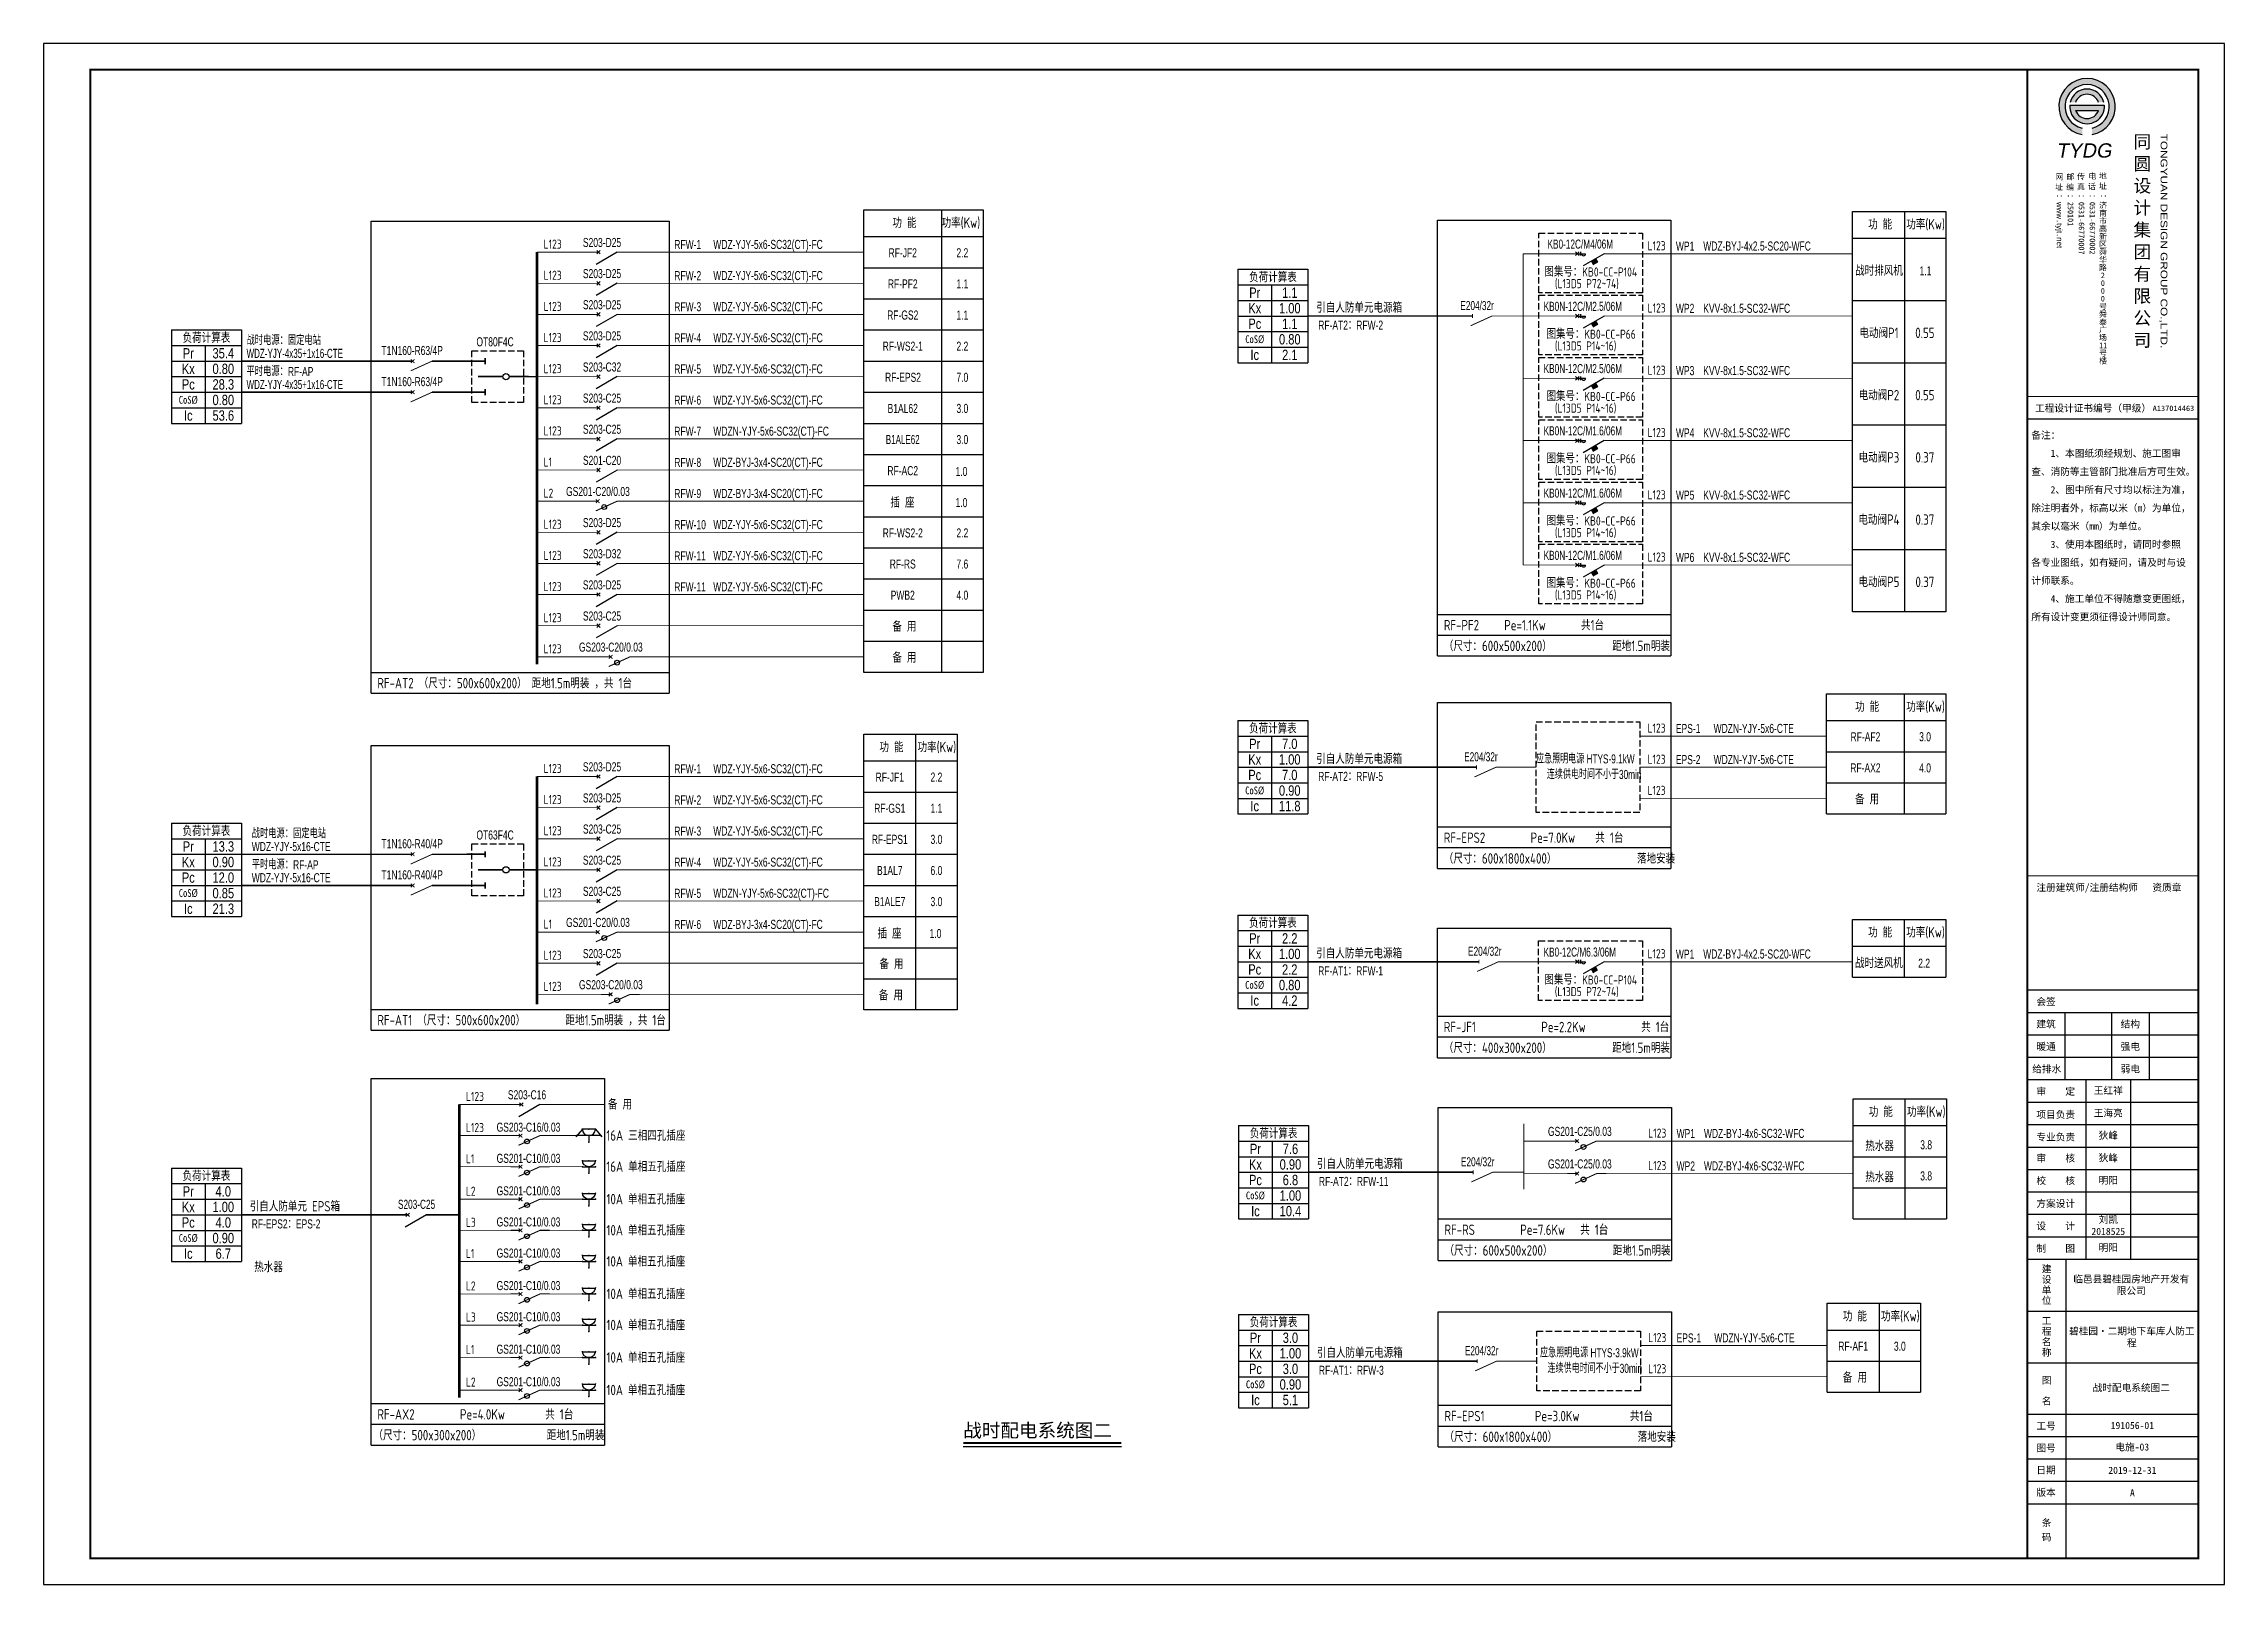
# Model space of a CAD drawing. Extents: x 1680526 to 2359975, y 920307 to 3738831.
# Drawn here: x 1970739 to 2054839, y 990384 to 1049784 of the extents above; entities that cross this region are included whole.
import ezdxf
from ezdxf.enums import TextEntityAlignment as Align

# ---------------------------------------------------------------- set-up
doc = ezdxf.new("R2010")
doc.units = 0
doc.header["$LTSCALE"] = 1000
doc.linetypes.add('CONTINOUS', pattern=[0])
doc.linetypes.add('DASH', pattern=[0.35, 0.25, -0.1])
for name, color, linetype in [('A', 3, 'Continuous'), ('AB', 1, 'Continuous'), ('BORDER', 7, 'Continuous'), ('DIM_SYMB', 3, 'Continuous'), ('ECA_TK', 7, 'Continuous'), ('ELEMENT', 3, 'Continuous'), ('EQUIP-插座', 3, 'Continuous'), ('EQUIP-照明', 3, 'Continuous'), ('SIG_TEXT', 53, 'Continuous'), ('tk', 7, 'Continuous'), ('WIRE-母线', 6, 'Continuous'), ('WIRE-系统', 4, 'Continuous'), ('电气', 3, 'Continuous'), ('系统字体', 3, 'Continuous')]:
    doc.layers.add(name, color=color, linetype=linetype)
doc.styles.add('_TCH_LABEL', font='COMPLEX', dxfattribs={"bigfont": 'GBCBIG'})
doc.styles.add('BZHZ', font='bzxw.shx', dxfattribs={"width": 0.8, "bigfont": 'bzhz.shx'})
doc.styles.add('CCDI_T0G_01', font='arial.ttf')
doc.styles.add('HZ', font='')
doc.styles.get("Standard").update_dxf_attribs({"font": 'GBENOR', "bigfont": 'GBCBIG'})
doc.styles.add('SUNTXT', font='', dxfattribs={"height": 273})
doc.styles.add('tyad', font='swissk.ttf', dxfattribs={"height": 2.5})
doc.styles.add('TYDG_02', font='TSSDENG', dxfattribs={"width": 0.8, "bigfont": 'TSSDCHN'})
doc.styles.add('宋体', font='bzxw.shx', dxfattribs={"width": 0.8, "bigfont": 'bzhz.shx'})
doc.styles.add('探索者', font='TSSDENG.shx', dxfattribs={"width": 0.8, "height": 350, "bigfont": 'TSSDCHN.shx'})
doc.styles.add('黑体', font='simhei.ttf', dxfattribs={"height": 10})
doc.styles.get('HZ').set_extended_font_data('SimSun')
doc.styles.get('SUNTXT').set_extended_font_data('SimSun')

msp = doc.modelspace()

# ---------------------------------------------------------------- texts
at = {"layer": 'DIM_SYMB', "color": 7, "style": '黑体'}
msp.add_text('战时配电系统图二', height=525.74, dxfattribs=at).set_placement((2006201.6, 996058.8))
at = {"layer": 'SIG_TEXT'}
for s, height, style, width, p in [('功 能', 400, 'TYDG_02', 0.8, (2003469.9, 1042680.6)), ('功率(Kw)', 400, 'TYDG_02', 0.8, (2005367.9, 1042680.6)), ('功 能', 400, 'TYDG_02', 0.8, (2041099.1, 1042618.7)), ('功率(Kw)', 400, 'TYDG_02', 0.8, (2042571, 1042618.7)), ('S203-D25', 350, '宋体', 0.7, (1991536.5, 1041943.4)), ('RFW-1', 350, '宋体', 0.7, (1995060.3, 1041864.9)), ('WDZ-YJY-5x6-SC32(CT)-FC', 350, '宋体', 0.7, (1996565.4, 1041868.1)), ('KB0-12C/M4/06M', 350, '宋体', 0.68, (2028735.6, 1041881.5)), ('WP1', 350, '宋体', 0.7, (2033688.3, 1041803)), ('WDZ-BYJ-4x2.5-SC20-WFC', 350, '宋体', 0.7, (2034743.4, 1041806.1)), ('1.1', 350, '宋体', 0.7, (2043085.4, 1040852.5)), ('S203-D25', 350, '宋体', 0.7, (1991536.5, 1040743.4)), ('RFW-2', 350, '宋体', 0.7, (1995060.3, 1040664.9)), ('WDZ-YJY-5x6-SC32(CT)-FC', 350, '宋体', 0.7, (1996565.4, 1040668.1)), ('S203-D25', 350, '宋体', 0.7, (1991536.5, 1039543.4)), ('RFW-3', 350, '宋体', 0.7, (1995060.3, 1039464.9)), ('WDZ-YJY-5x6-SC32(CT)-FC', 350, '宋体', 0.7, (1996565.4, 1039468.1)), ('引自人防单元电源箱', 400, 'TYDG_02', 0.8, (2019817, 1039409.9)), ('E204/32r', 350, '宋体', 0.68, (2025373.8, 1039512)), ('KB0N-12C/M2.5/06M', 350, '宋体', 0.68, (2028585.6, 1039481.5)), ('WP2', 350, '宋体', 0.7, (2033688.3, 1039403)), ('KVV-8x1.5-SC32-WFC', 350, '宋体', 0.7, (2034743.4, 1039406.1)), ('S203-D25', 350, '宋体', 0.7, (1991536.5, 1038343.4)), ('WDZ-YJY-5x6-SC32(CT)-FC', 350, '宋体', 0.7, (1996565.4, 1038268.1)), ('RF-AT2：RFW-2', 350, '宋体', 0.7, (2019894.2, 1038756.1)), ('WDZ-YJY-4x35+1x16-CTE', 350, '宋体', 0.66, (1978565.5, 1037668)), ('战时电源：固定电站', 350, '宋体', 0.7, (1978565.6, 1038168)), ('T1N160-R63/4P', 350, '宋体', 0.7, (1983768.9, 1037779)), ('OT80F4C', 350, '宋体', 0.7, (1987430.3, 1038115)), ('RFW-4', 350, '宋体', 0.7, (1995060.3, 1038264.9)), ('平时电源：RF-AP', 350, '宋体', 0.7, (1978565.6, 1036968)), ('S203-C32', 350, '宋体', 0.7, (1991536.5, 1037143.4)), ('RFW-5', 350, '宋体', 0.7, (1995060.3, 1037064.9)), ('WDZ-YJY-5x6-SC32(CT)-FC', 350, '宋体', 0.7, (1996565.4, 1037068.1)), ('KB0N-12C/M2.5/06M', 350, '宋体', 0.68, (2028585.6, 1037081.5)), ('WP3', 350, '宋体', 0.7, (2033688.3, 1037003)), ('KVV-8x1.5-SC32-WFC', 350, '宋体', 0.7, (2034743.4, 1037006.1)), ('WDZ-YJY-4x35+1x16-CTE', 350, '宋体', 0.66, (1978565.5, 1036468)), ('T1N160-R63/4P', 350, '宋体', 0.7, (1983768.9, 1036579)), ('S203-C25', 350, '宋体', 0.7, (1991536.5, 1035943.4)), ('RFW-6', 350, '宋体', 0.7, (1995060.3, 1035864.9)), ('WDZ-YJY-5x6-SC32(CT)-FC', 350, '宋体', 0.7, (1996565.4, 1035868.1)), ('S203-C25', 350, '宋体', 0.7, (1991536.5, 1034743.4)), ('RFW-7', 350, '宋体', 0.7, (1995060.3, 1034664.9)), ('WDZN-YJY-5x6-SC32(CT)-FC', 350, '宋体', 0.7, (1996565.4, 1034668.1)), ('KB0N-12C/M1.6/06M', 350, '宋体', 0.68, (2028585.6, 1034681.5)), ('WP4', 350, '宋体', 0.7, (2033688.3, 1034603)), ('KVV-8x1.5-SC32-WFC', 350, '宋体', 0.7, (2034743.4, 1034606.1)), ('S201-C20', 350, '宋体', 0.7, (1991536.5, 1033543.4)), ('RFW-8', 350, '宋体', 0.7, (1995060.3, 1033464.9)), ('WDZ-BYJ-3x4-SC20(CT)-FC', 350, '宋体', 0.7, (1996565.4, 1033468.1)), ('1.0', 350, '宋体', 0.7, (2005906.2, 1033114.4)), ('GS201-C20/0.03', 350, '宋体', 0.7, (1990886.7, 1032343.4)), ('RFW-9', 350, '宋体', 0.7, (1995060.3, 1032264.9)), ('WDZ-BYJ-3x4-SC20(CT)-FC', 350, '宋体', 0.7, (1996565.4, 1032268.1)), ('1.0', 350, '宋体', 0.7, (2005906.2, 1031914.4)), ('KB0N-12C/M1.6/06M', 350, '宋体', 0.68, (2028585.6, 1032281.5)), ('WP5', 350, '宋体', 0.7, (2033688.3, 1032203)), ('KVV-8x1.5-SC32-WFC', 350, '宋体', 0.7, (2034743.4, 1032206.1)), ('S203-D25', 350, '宋体', 0.7, (1991536.5, 1031143.4)), ('RFW-10', 350, '宋体', 0.7, (1995060.3, 1031064.9)), ('WDZ-YJY-5x6-SC32(CT)-FC', 350, '宋体', 0.7, (1996565.4, 1031068.1)), ('S203-D32', 350, '宋体', 0.7, (1991536.5, 1029943.4)), ('WDZ-YJY-5x6-SC32(CT)-FC', 350, '宋体', 0.7, (1996565.4, 1029868.1)), ('KB0N-12C/M1.6/06M', 350, '宋体', 0.68, (2028585.6, 1029881.5)), ('RFW-11', 350, '宋体', 0.7, (1995060.3, 1029864.9)), ('WP6', 350, '宋体', 0.7, (2033688.3, 1029803)), ('KVV-8x1.5-SC32-WFC', 350, '宋体', 0.7, (2034743.4, 1029806.1)), ('S203-D25', 350, '宋体', 0.7, (1991535.4, 1028743.4)), ('RFW-11', 350, '宋体', 0.7, (1995059.1, 1028664.9)), ('WDZ-YJY-5x6-SC32(CT)-FC', 350, '宋体', 0.7, (1996564.3, 1028668.1)), ('S203-C25', 350, '宋体', 0.7, (1991536.5, 1027543.4)), ('备 用', 400, 'TYDG_02', 0.8, (2003471.4, 1027117.3)), ('RF-PF2     Pe=1.1Kw       共1台 ', 400, 'TYDG_02', 0.8, (2024737.9, 1027164.4)), ('GS203-C20/0.03', 350, '宋体', 0.7, (1991383.9, 1026343.4)), ('备 用', 400, 'TYDG_02', 0.8, (2003471.4, 1025917.3)), ('（尺寸：600x500x200）            距地1.5m明装 ', 400, 'TYDG_02', 0.8, (2024737.9, 1026364.6)), ('RF-AT2 （尺寸：500x600x200） 距地1.5m明装 ，共 1台 ', 400, 'TYDG_02', 0.8, (1983608.8, 1024929.8)), ('功 能', 400, 'TYDG_02', 0.8, (2040596.6, 1024022.3)), ('功率(Kw)', 400, 'TYDG_02', 0.8, (2042568.6, 1024022.3)), ('EPS-1', 350, '宋体', 0.7, (2033685.8, 1023206.5)), ('WDZN-YJY-5x6-CTE', 350, '宋体', 0.7, (2035141, 1023209.7)), ('功 能', 400, 'TYDG_02', 0.8, (2002969.9, 1022466.3)), ('功率(Kw)', 400, 'TYDG_02', 0.8, (2004441.9, 1022466.3)), ('S203-D25', 350, '宋体', 0.7, (1991536.5, 1021729.1)), ('RFW-1', 350, '宋体', 0.7, (1995060.3, 1021650.6)), ('WDZ-YJY-5x6-SC32(CT)-FC', 350, '宋体', 0.7, (1996565.4, 1021653.8)), ('引自人防单元电源箱', 400, 'TYDG_02', 0.8, (2019814.6, 1022013.5)), ('E204/32r', 350, '宋体', 0.68, (2025521.3, 1022115.6)), ('应急照明电源 HTYS-9.1kW', 350, '宋体', 0.68, (2028294.1, 1022035)), ('连续供电时间不小于30min', 350, '宋体', 0.68, (2028708.2, 1021435)), ('EPS-2', 350, '宋体', 0.7, (2033685.8, 1022006.5)), ('WDZN-YJY-5x6-CTE', 350, '宋体', 0.7, (2035141, 1022009.7)), ('RF-AT2：RFW-5', 350, '宋体', 0.7, (2019891.8, 1021359.6)), ('S203-D25', 350, '宋体', 0.7, (1991536.5, 1020529.1)), ('RFW-2', 350, '宋体', 0.7, (1995060.3, 1020450.6)), ('WDZ-YJY-5x6-SC32(CT)-FC', 350, '宋体', 0.7, (1996565.4, 1020453.8)), ('备 用', 400, 'TYDG_02', 0.8, (2040598.2, 1020459)), ('战时电源：固定电站', 350, '宋体', 0.7, (1978765.5, 1019153.7)), ('OT63F4C', 350, '宋体', 0.7, (1987430.3, 1019100.7)), ('S203-C25', 350, '宋体', 0.7, (1991536.5, 1019329.1)), ('RFW-3', 350, '宋体', 0.7, (1995060.3, 1019250.6)), ('WDZ-YJY-5x6-SC32(CT)-FC', 350, '宋体', 0.7, (1996565.4, 1019253.8)), ('RF-EPS2         Pe=7.0Kw    共 1台 ', 400, 'TYDG_02', 0.8, (2024735.5, 1018971)), ('WDZ-YJY-5x16-CTE', 350, '宋体', 0.7, (1978765.5, 1018653.7)), ('T1N160-R40/4P', 350, '宋体', 0.7, (1983768.9, 1018764.7)), ('S203-C25', 350, '宋体', 0.7, (1991536.5, 1018129.1)), ('（尺寸：600x1800x400）                落地安装 ', 400, 'TYDG_02', 0.8, (2024735.5, 1018171.2)), ('WDZ-YJY-5x16-CTE', 350, '宋体', 0.7, (1978765.5, 1017453.7)), ('平时电源：RF-AP', 350, '宋体', 0.7, (1978765.5, 1017953.7)), ('T1N160-R40/4P', 350, '宋体', 0.7, (1983768.9, 1017564.7)), ('RFW-4', 350, '宋体', 0.7, (1995060.3, 1018050.6)), ('WDZ-YJY-5x6-SC32(CT)-FC', 350, '宋体', 0.7, (1996565.4, 1018053.8)), ('S203-C25', 350, '宋体', 0.7, (1991536.5, 1016929.1)), ('RFW-5', 350, '宋体', 0.7, (1995060.3, 1016850.6)), ('WDZN-YJY-5x6-SC32(CT)-FC', 350, '宋体', 0.7, (1996565.4, 1016853.8)), ('GS201-C20/0.03', 350, '宋体', 0.7, (1990886.7, 1015729.1)), ('RFW-6', 350, '宋体', 0.7, (1995060.3, 1015650.6)), ('WDZ-BYJ-3x4-SC20(CT)-FC', 350, '宋体', 0.7, (1996565.4, 1015653.8)), ('1.0', 350, '宋体', 0.7, (2004906.2, 1015300.1)), ('功 能', 400, 'TYDG_02', 0.8, (2041096.6, 1015324.2)), ('功率(Kw)', 400, 'TYDG_02', 0.8, (2042568.6, 1015324.2)), ('S203-C25', 350, '宋体', 0.7, (1991536.5, 1014529.1)), ('备 用', 400, 'TYDG_02', 0.8, (2002971.4, 1014103)), ('引自人防单元电源箱', 400, 'TYDG_02', 0.8, (2019814.6, 1014515.5)), ('E204/32r', 350, '宋体', 0.68, (2025671.3, 1014617.5)), ('KB0-12C/M6.3/06M', 350, '宋体', 0.68, (2028583.1, 1014587)), ('WP1', 350, '宋体', 0.7, (2033685.8, 1014508.5)), ('WDZ-BYJ-4x2.5-SC20-WFC', 350, '宋体', 0.7, (2034741, 1014511.6)), ('2.2', 350, '宋体', 0.7, (2043033, 1014158)), ('GS203-C20/0.03', 350, '宋体', 0.7, (1991384.2, 1013329.1)), ('RF-AT1：RFW-1', 350, '宋体', 0.7, (2019891.8, 1013861.6)), ('备 用', 400, 'TYDG_02', 0.8, (2002947.3, 1012899.7)), ('RF-AT1 （尺寸：500x600x200）        距地1.5m明装 ，共 1台 ', 400, 'TYDG_02', 0.8, (1983608.8, 1011937.7)), ('RF-JF1             Pe=2.2Kw           共 1台 ', 400, 'TYDG_02', 0.8, (2024735.5, 1011673)), ('（尺寸：400x300x200）            距地1.5m明装 ', 400, 'TYDG_02', 0.8, (2024735.5, 1010873.2)), ('S203-C16', 350, '宋体', 0.7, (1988643.4, 1009084.7)), ('功 能', 400, 'TYDG_02', 0.8, (2041123.7, 1008408)), ('功率(Kw)', 400, 'TYDG_02', 0.8, (2042595.6, 1008408)), ('GS203-C16/0.03', 350, '宋体', 0.7, (1988208.2, 1007835.1)), ('GS201-C25/0.03', 350, '宋体', 0.7, (2028752.7, 1007673.3)), ('WP1', 350, '宋体', 0.7, (2033712.9, 1007592.2)), ('WDZ-BYJ-4x6-SC32-WFC', 350, '宋体', 0.7, (2034768, 1007595.4)), ('GS201-C10/0.03', 350, '宋体', 0.7, (1988208.2, 1006635.1)), ('引自人防单元电源箱', 400, 'TYDG_02', 0.8, (2019841.6, 1006399.2)), ('E204/32r', 350, '宋体', 0.68, (2025398.4, 1006501.3)), ('GS201-C25/0.03', 350, '宋体', 0.7, (2028752.7, 1006418.1)), ('WP2', 350, '宋体', 0.7, (2033712.9, 1006339.6)), ('WDZ-BYJ-4x6-SC32-WFC', 350, '宋体', 0.7, (2034768, 1006342.7)), ('3.8', 350, '宋体', 0.7, (2043110, 1007157.1)), ('RF-AT2：RFW-11', 350, '宋体', 0.7, (2019918.8, 1005745.4)), ('3.8', 350, '宋体', 0.7, (2043110, 1005957.1)), ('引自人防单元 EPS箱', 400, 'TYDG_02', 0.8, (1978687.6, 1004760.1)), ('S203-C25', 350, '宋体', 0.68, (1984405, 1004862.2)), ('GS201-C10/0.03', 350, '宋体', 0.7, (1988208.3, 1005382)), ('RF-EPS2：EPS-2', 350, '宋体', 0.7, (1978764.8, 1004106.3)), ('GS201-C10/0.03', 350, '宋体', 0.7, (1988208.2, 1004182)), ('RF-RS         Pe=7.6Kw   共 1台 ', 400, 'TYDG_02', 0.8, (2024762.6, 1003857)), ('GS201-C10/0.03', 350, '宋体', 0.7, (1988208.4, 1002982)), ('（尺寸：600x500x200）            距地1.5m明装 ', 400, 'TYDG_02', 0.8, (2024762.6, 1003057.2)), ('GS201-C10/0.03', 350, '宋体', 0.7, (1988208.4, 1001728.9)), ('GS201-C10/0.03', 350, '宋体', 0.7, (1988208.4, 1000528.9)), ('功 能', 400, 'TYDG_02', 0.8, (2040123.7, 1000525.7)), ('功率(Kw)', 400, 'TYDG_02', 0.8, (2041595.6, 1000525.7)), ('EPS-1', 350, '宋体', 0.7, (2033712.9, 999709.9)), ('WDZN-YJY-5x6-CTE', 350, '宋体', 0.7, (2035168, 999713.1)), ('GS201-C10/0.03', 350, '宋体', 0.7, (1988208.4, 999275.8)), ('引自人防单元电源箱', 400, 'TYDG_02', 0.8, (2019841.6, 999116.9)), ('E204/32r', 350, '宋体', 0.68, (2025548.4, 999219)), ('应急照明电源 HTYS-3.9kW', 350, '宋体', 0.68, (2028447.9, 999138.4)), ('GS201-C10/0.03', 350, '宋体', 0.7, (1988208.4, 998022.8)), ('RF-AT1：RFW-3', 350, '宋体', 0.7, (2019918.8, 998463.1)), ('连续供电时间不小于30min', 350, '宋体', 0.68, (2028735.2, 998538.4)), ('备 用', 400, 'TYDG_02', 0.8, (2040125.2, 998162.4)), ('RF-AX2         Pe=4.0Kw        共 1台 ', 400, 'TYDG_02', 0.8, (1983609.4, 996738.9)), ('RF-EPS1          Pe=3.0Kw          共1台 ', 400, 'TYDG_02', 0.8, (2024762.6, 996674.4)), ('（尺寸：500x300x200）             距地1.5m明装 ', 400, 'TYDG_02', 0.8, (1983459.4, 995938.9)), ('（尺寸：600x1800x400）                落地安装 ', 400, 'TYDG_02', 0.8, (2024762.6, 995874.6))]:
    msp.add_text(s, height=height, dxfattribs=dict(at, style=style, width=width)).set_placement(p)
for s, height, style, width, p in [('RF-JF2', 350, '宋体', 0.7, (2003870.5, 1041545.8)), ('2.2', 350, '宋体', 0.7, (2006169.6, 1041545.6)), ('战时排风机', 400, 'TYDG_02', 0.8, (2041517.4, 1040833.8)), ('RF-PF2', 350, '宋体', 0.7, (2003870.5, 1040345.8)), ('1.1', 350, '宋体', 0.7, (2006169.6, 1040345.6)), ('RF-GS2', 350, '宋体', 0.7, (2003870.5, 1039145.8)), ('1.1', 350, '宋体', 0.7, (2006169.6, 1039145.6)), ('电动阀P1', 400, 'TYDG_02', 0.8, (2041517.4, 1038433.8)), ('0.55', 400, 'TYDG_02', 0.8, (2043288.7, 1038433.8)), ('RF-WS2-1', 350, '宋体', 0.7, (2003870.5, 1037945.8)), ('2.2', 350, '宋体', 0.7, (2006169.6, 1037945.6)), ('RF-EPS2', 350, '宋体', 0.7, (2003880.4, 1036745.8)), ('7.0', 350, '宋体', 0.7, (2006169.6, 1036745.6)), ('电动阀P2', 400, 'TYDG_02', 0.8, (2041517.4, 1036033.8)), ('0.55', 400, 'TYDG_02', 0.8, (2043288.7, 1036033.8)), ('B1AL62', 350, '宋体', 0.7, (2003870.4, 1035545.8)), ('3.0', 350, '宋体', 0.7, (2006169.6, 1035545.6)), ('B1ALE62', 350, '宋体', 0.66, (2003870.4, 1034345.8)), ('3.0', 350, '宋体', 0.7, (2006169.6, 1034345.6)), ('电动阀P3', 400, 'TYDG_02', 0.8, (2041517.4, 1033633.8)), ('0.37', 400, 'TYDG_02', 0.8, (2043288.7, 1033633.8)), ('RF-AC2', 350, '宋体', 0.7, (2003870.5, 1033145.8)), ('插 座', 400, 'TYDG_02', 0.8, (2003859.8, 1031895.8)), ('RF-WS2-2', 350, '宋体', 0.7, (2003870.5, 1030745.8)), ('2.2', 350, '宋体', 0.7, (2006169.6, 1030745.6)), ('电动阀P4', 400, 'TYDG_02', 0.8, (2041517.4, 1031233.8)), ('0.37', 400, 'TYDG_02', 0.8, (2043288.7, 1031233.8)), ('RF-RS', 350, '宋体', 0.7, (2003870.5, 1029545.8)), ('7.6', 350, '宋体', 0.7, (2006169.6, 1029545.6)), ('PWB2', 350, '宋体', 0.7, (2003870.5, 1028345.8)), ('4.0', 350, '宋体', 0.7, (2006169.6, 1028345.6)), ('电动阀P5', 400, 'TYDG_02', 0.8, (2041517.4, 1028833.8)), ('0.37', 400, 'TYDG_02', 0.8, (2043288.7, 1028833.8)), ('RF-AF2', 350, '宋体', 0.7, (2040996.1, 1022887.4)), ('3.0', 350, '宋体', 0.7, (2043295.2, 1022887.3)), ('RF-AX2', 350, '宋体', 0.7, (2040996.1, 1021687.4)), ('4.0', 350, '宋体', 0.7, (2043295.2, 1021687.3)), ('RF-JF1', 350, '宋体', 0.7, (2003370.5, 1021331.5)), ('2.2', 350, '宋体', 0.7, (2005169.6, 1021331.3)), ('RF-GS1', 350, '宋体', 0.7, (2003370.5, 1020131.5)), ('1.1', 350, '宋体', 0.7, (2005169.6, 1020131.3)), ('RF-EPS1', 350, '宋体', 0.7, (2003370.4, 1018931.5)), ('3.0', 350, '宋体', 0.7, (2005169.6, 1018931.3)), ('B1AL7', 350, '宋体', 0.7, (2003370.4, 1017731.5)), ('6.0', 350, '宋体', 0.7, (2005169.6, 1017731.3)), ('B1ALE7', 350, '宋体', 0.7, (2003370.4, 1016531.5)), ('3.0', 350, '宋体', 0.7, (2005169.6, 1016531.3)), ('插 座', 400, 'TYDG_02', 0.8, (2003359.8, 1015281.5)), ('战时送风机', 400, 'TYDG_02', 0.8, (2041515, 1014139.4)), ('备 用', 400, 'TYDG_02', 0.8, (1992964.8, 1008690.2)), ('16A 三相四孔插座', 400, 'TYDG_02', 0.8, (1993964.8, 1007490.2)), ('热水器', 400, 'TYDG_02', 0.8, (2041542, 1007088.5)), ('16A 单相五孔插座', 400, 'TYDG_02', 0.8, (1993964.8, 1006290.2)), ('热水器', 400, 'TYDG_02', 0.8, (2041542, 1005888.5)), ('10A 单相五孔插座', 400, 'TYDG_02', 0.8, (1993964.8, 1005037.1)), ('10A 单相五孔插座', 400, 'TYDG_02', 0.8, (1993964.8, 1003837.1)), ('热水器', 400, 'TYDG_02', 0.8, (1979412.4, 1002419.4)), ('10A 单相五孔插座', 400, 'TYDG_02', 0.8, (1993964.8, 1002637.1)), ('10A 单相五孔插座', 400, 'TYDG_02', 0.8, (1993964.8, 1001384)), ('10A 单相五孔插座', 400, 'TYDG_02', 0.8, (1993964.8, 1000184)), ('10A 单相五孔插座', 400, 'TYDG_02', 0.8, (1993964.8, 998930.9)), ('RF-AF1', 350, '宋体', 0.7, (2040523.1, 999390.8)), ('3.0', 350, '宋体', 0.7, (2042322.2, 999390.7)), ('10A 单相五孔插座', 400, 'TYDG_02', 0.8, (1993964.8, 997677.8))]:
    msp.add_text(s, height=height, dxfattribs=dict(at, style=style, width=width)).set_placement(p, align=Align.CENTER)
at = {"layer": 'tk', "char_height": 273, "attachment_point": 5}
for s, insert, width, style in [('王红祥', (2050361.4, 1009407.9), 1709, 'SUNTXT'), ('王海亮', (2050361.4, 1008542.9), 1709, 'SUNTXT'), ('狄峰', (2050361.4, 1007677.9), 1709, 'SUNTXT'), ('狄峰', (2050361.4, 1006812.9), 1709, 'SUNTXT'), ('明阳', (2050361.4, 1005947.9), 1709, 'SUNTXT'), ('刘凯2018525', (2050361.4, 1004217.9), 1709, 'SUNTXT'), ('明阳', (2050361.4, 1003352.9), 1709, 'SUNTXT'), ('临邑县碧桂园房地产开发有限公司', (2051247.9, 1001912.9), 4672, '黑体'), ('碧桂园·二期地下车库人防工程', (2051267.7, 999907.1), 4911.999, '黑体'), ('战时配电系统图二', (2051249.9, 997947.9), 4698, '黑体'), ('191056-01', (2051290.4, 996508.9), 5097, '黑体'), ('电施-03', (2051287.4, 995664.4), 4839, '黑体'), ('2019-12-31', (2051290.4, 994778.9), 5097, '黑体'), ('A', (2051290.4, 993913.9), 5097, '黑体')]:
    msp.add_mtext(s, dxfattribs=dict(at, insert=insert, width=width, style=style))
at = {"layer": '系统字体', "color": 43, "width": 0.8}
for s, style, p in [('L123', '探索者', (1990021.1, 1041879.6)), ('L123', '探索者', (2032594.8, 1041817.6)), ('图集号：KB0-CC-P104', 'TYDG_02', (2028619, 1040806.1)), ('L123', '探索者', (1990021.1, 1040679.6)), ('(L13D5 P72~74)', 'TYDG_02', (2029019, 1040356.1)), ('L123', '探索者', (1990021.1, 1039479.6)), ('L123', '探索者', (2032594.8, 1039417.6)), ('图集号：KB0-CC-P66', 'TYDG_02', (2028699, 1038406.1)), ('L123', '探索者', (1990021.1, 1038279.6)), ('(L13D5 P14~16)', 'TYDG_02', (2029019, 1037956.1)), ('L123', '探索者', (1990021.1, 1037079.6)), ('L123', '探索者', (2032594.8, 1037017.6)), ('L123', '探索者', (1990021.1, 1035879.6)), ('图集号：KB0-CC-P66', 'TYDG_02', (2028699, 1036006.1)), ('(L13D5 P14~16)', 'TYDG_02', (2029019, 1035556.1)), ('L123', '探索者', (1990021.1, 1034679.6)), ('L123', '探索者', (2032594.8, 1034617.6)), ('L1', '探索者', (1990021.1, 1033479.6)), ('图集号：KB0-CC-P66', 'TYDG_02', (2028699, 1033606.1)), ('(L13D5 P14~16)', 'TYDG_02', (2029019, 1033156.1)), ('L2', '探索者', (1990020.4, 1032279.6)), ('L123', '探索者', (2032594.8, 1032217.6)), ('L123', '探索者', (1990021.1, 1031079.6)), ('图集号：KB0-CC-P66', 'TYDG_02', (2028699, 1031206.1)), ('(L13D5 P14~16)', 'TYDG_02', (2029019, 1030756.1)), ('L123', '探索者', (1990021.1, 1029879.6)), ('L123', '探索者', (2032594.8, 1029817.6)), ('L123', '探索者', (1990019.9, 1028679.6)), ('图集号：KB0-CC-P66', 'TYDG_02', (2028699, 1028806.1)), ('(L13D5 P14~16)', 'TYDG_02', (2029019, 1028356.1)), ('L123', '探索者', (1990021.1, 1027479.6)), ('L123', '探索者', (1990019.4, 1026279.6)), ('L123', '探索者', (2032592.3, 1023221.2)), ('L123', '探索者', (1990021.1, 1021665.3)), ('L123', '探索者', (2032592.3, 1022021.2)), ('L123', '探索者', (2032592.3, 1020821.2)), ('L123', '探索者', (1990021.1, 1020465.3)), ('L123', '探索者', (1990021.1, 1019265.3)), ('L123', '探索者', (1990021.1, 1018065.3)), ('L123', '探索者', (1990021.1, 1016865.3)), ('L1', '探索者', (1990020.4, 1015665.3)), ('L123', '探索者', (1990021.1, 1014465.3)), ('L123', '探索者', (2032592.3, 1014523.2)), ('L123', '探索者', (1990019.7, 1013265.3)), ('图集号：KB0-CC-P104', 'TYDG_02', (2028616.6, 1013511.7)), ('(L13D5 P72~74)', 'TYDG_02', (2029016.6, 1013061.7)), ('L123', '探索者', (1987025.1, 1009020.9)), ('L123', '探索者', (1987025.1, 1007820.9)), ('L123', '探索者', (2032619.4, 1007606.9)), ('L1', '探索者', (1987025.1, 1006620.9)), ('L123', '探索者', (2032619.4, 1006354.2)), ('L2', '探索者', (1987024.6, 1005367.8)), ('L3', '探索者', (1987024.6, 1004167.8)), ('L1', '探索者', (1987025.2, 1002967.8)), ('L2', '探索者', (1987024.8, 1001714.7)), ('L3', '探索者', (1987025.2, 1000514.7)), ('L123', '探索者', (2032619.4, 999724.6)), ('L1', '探索者', (1987024.8, 999261.6)), ('L2', '探索者', (1987024.8, 998008.5)), ('L123', '探索者', (2032619.4, 998524.6))]:
    msp.add_text(s, height=350, dxfattribs=dict(at, style=style)).set_placement(p)

# ---------------------------------------------------------------- blocks, each defined once
blk = doc.blocks.new('QF102')
at = {"layer": 'A', "color": 3}
for p, q in [((0, -10), (-4.91, -1.5)), ((-0.71, -3.21), (0.71, -1.79)), ((-0.71, -1.79), (0.71, -3.21))]:
    blk.add_line(p, q, dxfattribs=at)
at = {"layer": 'A', "color": 3, "const_width": 0.3}
for points in [[(0, 0), (0, -2.5)], [(0, -10), (0, -12.5)]]:
    blk.add_lwpolyline(points, dxfattribs=at)
at = {"layer": 'AB', "color": 3, "width": 0.6, "flags": 9}
blk.add_attdef('QF', text='', height=3.99, dxfattribs=at).set_placement((5, -7.45), align=Align.MIDDLE)
blk = doc.blocks.new('$element$00000521')
blk.add_line((0, 0), (0, 0))
at = {"const_width": 0.0267}
for points in [[(-0.25, 0), (-0.25, -0.3)], [(0.25, 0), (0.25, -0.3)], [(-0.3, -0.3), (-0.2, -0.3)], [(0, -0.183), (0, -0.583)], [(0.2, -0.3), (0.3, -0.3)], [(0, -1), (0, -0.683)]]:
    blk.add_lwpolyline(points, dxfattribs=at)
blk.add_circle((0, -0.633), 0.05)
at = {"flags": 9}
blk.add_attdef('S', (0, 0), '', height=0.00000667, dxfattribs=at)
blk = doc.blocks.new('$element$00000497')
at = {"const_width": 0.0233}
for points in [[(0, 0), (0, -0.25)], [(0, -1), (0, -0.75), (-0.25, -0.2)], [(-0.047, -0.297), (0.047, -0.203)], [(-0.047, -0.203), (0.047, -0.297)]]:
    blk.add_lwpolyline(points, dxfattribs=at)
at = {"flags": 9}
blk.add_attdef('S', (0, 0), '', height=0.00000667, dxfattribs=at)
blk = doc.blocks.new('$element$00000525')
at = {"const_width": 0.0267}
for points in [[(0, 0), (0, -0.25)], [(-0.25, -0.2), (0, -0.75), (0, -1)], [(-0.047, -0.203), (0.047, -0.297)], [(0.047, -0.203), (-0.047, -0.297)]]:
    blk.add_lwpolyline(points, dxfattribs=at)
blk.add_circle((-0.151, -0.417), 0.0615)
at = {"flags": 9}
blk.add_attdef('S', (0, 0), '', height=0.00000667, dxfattribs=at)
blk = doc.blocks.new('*T78')
at = {"layer": '电气', "color": 0, "linetype": 'ByBlock', "lineweight": -2}
for p, q in [((0, 0), (2700, 0)), ((0, 0), (0, -3600)), ((2700, 0), (2700, -3600)), ((0, -600), (2700, -600)), ((1300, -600), (1300, -3600)), ((0, -1200), (2700, -1200)), ((0, -1800), (2700, -1800)), ((0, -2400), (2700, -2400)), ((0, -3000), (2700, -3000)), ((0, -3600), (2700, -3600))]:
    blk.add_line(p, q, dxfattribs=at)
at = {"layer": '电气', "color": 0, "attachment_point": 5}
for s, insert, char_height, width, style in [('{\\Fbzxw,bzhz|c134;Pr}', (650, -900), 400, 1288, 'BZHZ'), ('{\\Fbzxw,bzhz|c134;\\W0.8;负荷计算表}', (1350, -300), 400, 2688, 'BZHZ'), ('35.4', (2000, -900), 400, 1388, 'BZHZ'), ('Kx', (650, -1500), 400, 1288, 'BZHZ'), ('0.80', (2000, -1500), 400, 1388, 'BZHZ'), ('Pc', (650, -2100), 400, 1288, 'BZHZ'), ('0.80', (2000, -2700), 400, 1388, 'BZHZ'), ('28.3', (2000, -2100), 400, 1388, 'BZHZ'), ('{\\W0.8;CoS%%C}', (650, -2700), 300, 1288, 'HZ'), ('{\\Fbzxw,bzhz|c134;Ic}', (650, -3300), 400, 1288, 'BZHZ'), ('53.6', (2000, -3300), 400, 1388, 'BZHZ')]:
    blk.add_mtext(s, dxfattribs=dict(at, insert=insert, char_height=char_height, width=width, style=style))
blk = doc.blocks.new('$equip$00001249')
for p, q in [((-0.36, 0.71), (-0.72, 0.28)), ((0.66, 0.36), (-0.66, 0.36)), ((-0.36, 0.71), (-0.36, 0.75)), ((0.36, 0.71), (-0.36, 0.71)), ((0, 0.36), (0, 0)), ((0.36, 0.71), (0.36, 0.75)), ((0.36, 0.71), (0.72, 0.28))]:
    blk.add_line(p, q)
blk.add_arc((0, 0.71), 0.357, 180, 0)
at = {"layer": 'EQUIP-照明'}
for p in [(-0.66, 0.36), (0, 0.71), (0, 0), (0.66, 0.36)]:
    blk.add_point(p, dxfattribs=at)
at = {"layer": 'EQUIP-照明', "style": '_TCH_LABEL', "flags": 9}
blk.add_attdef('A', (0, 0), '', height=0.00002, dxfattribs=at)
blk = doc.blocks.new('*T79')
at = {"layer": '电气', "color": 0, "linetype": 'ByBlock', "lineweight": -2}
for p, q in [((0, 0), (2700, 0)), ((0, 0), (0, -3600)), ((2700, 0), (2700, -3600)), ((0, -600), (2700, -600)), ((1300, -600), (1300, -3600)), ((0, -1200), (2700, -1200)), ((0, -1800), (2700, -1800)), ((0, -2400), (2700, -2400)), ((0, -3000), (2700, -3000)), ((0, -3600), (2700, -3600))]:
    blk.add_line(p, q, dxfattribs=at)
at = {"layer": '电气', "color": 0, "attachment_point": 5}
for s, insert, char_height, width, style in [('{\\Fbzxw,bzhz|c134;Pr}', (650, -900), 400, 1288, 'BZHZ'), ('{\\Fbzxw,bzhz|c134;\\W0.8;负荷计算表}', (1350, -300), 400, 2688, 'BZHZ'), ('4.0', (2000, -900), 400, 1388, 'BZHZ'), ('Kx', (650, -1500), 400, 1288, 'BZHZ'), ('1.00', (2000, -1500), 400, 1388, 'BZHZ'), ('Pc', (650, -2100), 400, 1288, 'BZHZ'), ('0.90', (2000, -2700), 400, 1388, 'BZHZ'), ('4.0', (2000, -2100), 400, 1388, 'BZHZ'), ('{\\W0.8;CoS%%C}', (650, -2700), 300, 1288, 'HZ'), ('{\\Fbzxw,bzhz|c134;Ic}', (650, -3300), 400, 1288, 'BZHZ'), ('6.7', (2000, -3300), 400, 1388, 'BZHZ')]:
    blk.add_mtext(s, dxfattribs=dict(at, insert=insert, char_height=char_height, width=width, style=style))
blk = doc.blocks.new('$equip$00001490')
at = {"color": 0}
for p, q in [((-0.5, 0.5), (0.5, 0.5)), ((-0.5, 0.05), (0.5, 0.05)), ((0, 0.5), (0, 1))]:
    blk.add_line(p, q, dxfattribs=at)
blk.add_arc((0, 0), 0.5, 0, 180, dxfattribs=at)
for p in [(-0.5, 0.5), (0, 1), (0, 0.05), (0.5, 0.5)]:
    blk.add_point(p)
at = {"flags": 9}
blk.add_attdef('A', (0, 0), '', height=0.00002, dxfattribs=at)
blk = doc.blocks.new('*T82')
at = {"layer": '电气', "color": 0, "linetype": 'ByBlock', "lineweight": -2}
for p, q in [((0, 0), (2700, 0)), ((0, 0), (0, -3600)), ((2700, 0), (2700, -3600)), ((0, -600), (2700, -600)), ((1300, -600), (1300, -3600)), ((0, -1200), (2700, -1200)), ((0, -1800), (2700, -1800)), ((0, -2400), (2700, -2400)), ((0, -3000), (2700, -3000)), ((0, -3600), (2700, -3600))]:
    blk.add_line(p, q, dxfattribs=at)
at = {"layer": '电气', "color": 0, "attachment_point": 5}
for s, insert, char_height, width, style in [('{\\Fbzxw,bzhz|c134;Pr}', (650, -900), 400, 1288, 'BZHZ'), ('{\\Fbzxw,bzhz|c134;\\W0.8;负荷计算表}', (1350, -300), 400, 2688, 'BZHZ'), ('7.0', (2000, -900), 400, 1388, 'BZHZ'), ('Kx', (650, -1500), 400, 1288, 'BZHZ'), ('1.00', (2000, -1500), 400, 1388, 'BZHZ'), ('Pc', (650, -2100), 400, 1288, 'BZHZ'), ('0.90', (2000, -2700), 400, 1388, 'BZHZ'), ('7.0', (2000, -2100), 400, 1388, 'BZHZ'), ('{\\W0.8;CoS%%C}', (650, -2700), 300, 1288, 'HZ'), ('{\\Fbzxw,bzhz|c134;Ic}', (650, -3300), 400, 1288, 'BZHZ'), ('11.8', (2000, -3300), 400, 1388, 'BZHZ')]:
    blk.add_mtext(s, dxfattribs=dict(at, insert=insert, char_height=char_height, width=width, style=style))
blk = doc.blocks.new('$element$00000578')
at = {"color": 3, "const_width": 0.0233}
for points in [[(0, 0), (0, -0.25)], [(0, -1), (0, -0.75), (-0.25, -0.2)], [(-0.05, -0.25), (0.05, -0.25)]]:
    blk.add_lwpolyline(points, dxfattribs=at)
at = {"color": 3, "flags": 9}
blk.add_attdef('S', (0, 0), '', height=0.00000667, dxfattribs=at)
blk = doc.blocks.new('3636')
at = {"layer": 'A'}
for p, q in [((-391261, 1267709), (-391119, 1267851)), ((-391119, 1267709), (-391261, 1267851)), ((-391190, 1267780), (-390876, 1267780)), ((-391075, 1267851), (-391075, 1267709)), ((-390156, 1267780), (-390972, 1267309)), ((-390422, 1267454), (-390595, 1267354)), ((-390497, 1267584), (-390422, 1267454))]:
    blk.add_line(p, q, dxfattribs=at)
at = {"layer": 'A', "const_width": 28.8}
for points in [[(-391430, 1267780), (-390876, 1267780)], [(-390156, 1267780), (-389916, 1267780)]]:
    blk.add_lwpolyline(points, dxfattribs=at)
at = {"layer": 'A'}
blk.add_arc((-390951, 1267780), 75, 180, 0, dxfattribs=at)
blk.add_solid([(-390422, 1267454), (-390595, 1267354), (-390497, 1267584), (-390670, 1267483)], dxfattribs=at)
blk = doc.blocks.new('*T83')
at = {"layer": '电气', "color": 0, "linetype": 'ByBlock', "lineweight": -2}
for p, q in [((0, 0), (2700, 0)), ((0, 0), (0, -3600)), ((2700, 0), (2700, -3600)), ((0, -600), (2700, -600)), ((1300, -600), (1300, -3600)), ((0, -1200), (2700, -1200)), ((0, -1800), (2700, -1800)), ((0, -2400), (2700, -2400)), ((0, -3000), (2700, -3000)), ((0, -3600), (2700, -3600))]:
    blk.add_line(p, q, dxfattribs=at)
at = {"layer": '电气', "color": 0, "attachment_point": 5}
for s, insert, char_height, width, style in [('{\\Fbzxw,bzhz|c134;Pr}', (650, -900), 400, 1288, 'BZHZ'), ('{\\Fbzxw,bzhz|c134;\\W0.8;负荷计算表}', (1350, -300), 400, 2688, 'BZHZ'), ('2.2', (2000, -900), 400, 1388, 'BZHZ'), ('Kx', (650, -1500), 400, 1288, 'BZHZ'), ('1.00', (2000, -1500), 400, 1388, 'BZHZ'), ('Pc', (650, -2100), 400, 1288, 'BZHZ'), ('0.80', (2000, -2700), 400, 1388, 'BZHZ'), ('2.2', (2000, -2100), 400, 1388, 'BZHZ'), ('{\\W0.8;CoS%%C}', (650, -2700), 300, 1288, 'HZ'), ('{\\Fbzxw,bzhz|c134;Ic}', (650, -3300), 400, 1288, 'BZHZ'), ('4.2', (2000, -3300), 400, 1388, 'BZHZ')]:
    blk.add_mtext(s, dxfattribs=dict(at, insert=insert, char_height=char_height, width=width, style=style))
blk = doc.blocks.new('*T84')
at = {"layer": '电气', "color": 0, "linetype": 'ByBlock', "lineweight": -2}
for p, q in [((0, 0), (2700, 0)), ((0, 0), (0, -3600)), ((2700, 0), (2700, -3600)), ((0, -600), (2700, -600)), ((1300, -600), (1300, -3600)), ((0, -1200), (2700, -1200)), ((0, -1800), (2700, -1800)), ((0, -2400), (2700, -2400)), ((0, -3000), (2700, -3000)), ((0, -3600), (2700, -3600))]:
    blk.add_line(p, q, dxfattribs=at)
at = {"layer": '电气', "color": 0, "attachment_point": 5}
for s, insert, char_height, width, style in [('{\\Fbzxw,bzhz|c134;Pr}', (650, -900), 400, 1288, 'BZHZ'), ('{\\Fbzxw,bzhz|c134;\\W0.8;负荷计算表}', (1350, -300), 400, 2688, 'BZHZ'), ('13.3', (2000, -900), 400, 1388, 'BZHZ'), ('Kx', (650, -1500), 400, 1288, 'BZHZ'), ('0.90', (2000, -1500), 400, 1388, 'BZHZ'), ('Pc', (650, -2100), 400, 1288, 'BZHZ'), ('0.85', (2000, -2700), 400, 1388, 'BZHZ'), ('12.0', (2000, -2100), 400, 1388, 'BZHZ'), ('{\\W0.8;CoS%%C}', (650, -2700), 300, 1288, 'HZ'), ('{\\Fbzxw,bzhz|c134;Ic}', (650, -3300), 400, 1288, 'BZHZ'), ('21.3', (2000, -3300), 400, 1388, 'BZHZ')]:
    blk.add_mtext(s, dxfattribs=dict(at, insert=insert, char_height=char_height, width=width, style=style))
blk = doc.blocks.new('*T85')
at = {"layer": '电气', "color": 0, "linetype": 'ByBlock', "lineweight": -2}
for p, q in [((0, 0), (2700, 0)), ((0, 0), (0, -3600)), ((2700, 0), (2700, -3600)), ((0, -600), (2700, -600)), ((1300, -600), (1300, -3600)), ((0, -1200), (2700, -1200)), ((0, -1800), (2700, -1800)), ((0, -2400), (2700, -2400)), ((0, -3000), (2700, -3000)), ((0, -3600), (2700, -3600))]:
    blk.add_line(p, q, dxfattribs=at)
at = {"layer": '电气', "color": 0, "attachment_point": 5}
for s, insert, char_height, width, style in [('{\\Fbzxw,bzhz|c134;Pr}', (650, -900), 400, 1288, 'BZHZ'), ('{\\Fbzxw,bzhz|c134;\\W0.8;负荷计算表}', (1350, -300), 400, 2688, 'BZHZ'), ('3.0', (2000, -900), 400, 1388, 'BZHZ'), ('Kx', (650, -1500), 400, 1288, 'BZHZ'), ('1.00', (2000, -1500), 400, 1388, 'BZHZ'), ('Pc', (650, -2100), 400, 1288, 'BZHZ'), ('0.90', (2000, -2700), 400, 1388, 'BZHZ'), ('3.0', (2000, -2100), 400, 1388, 'BZHZ'), ('{\\W0.8;CoS%%C}', (650, -2700), 300, 1288, 'HZ'), ('{\\Fbzxw,bzhz|c134;Ic}', (650, -3300), 400, 1288, 'BZHZ'), ('5.1', (2000, -3300), 400, 1388, 'BZHZ')]:
    blk.add_mtext(s, dxfattribs=dict(at, insert=insert, char_height=char_height, width=width, style=style))
blk = doc.blocks.new('*T86')
at = {"layer": '电气', "color": 0, "linetype": 'ByBlock', "lineweight": -2}
for p, q in [((0, 0), (2700, 0)), ((0, 0), (0, -3600)), ((2700, 0), (2700, -3600)), ((0, -600), (2700, -600)), ((1300, -600), (1300, -3600)), ((0, -1200), (2700, -1200)), ((0, -1800), (2700, -1800)), ((0, -2400), (2700, -2400)), ((0, -3000), (2700, -3000)), ((0, -3600), (2700, -3600))]:
    blk.add_line(p, q, dxfattribs=at)
at = {"layer": '电气', "color": 0, "attachment_point": 5}
for s, insert, char_height, width, style in [('{\\Fbzxw,bzhz|c134;Pr}', (650, -900), 400, 1288, 'BZHZ'), ('{\\Fbzxw,bzhz|c134;\\W0.8;负荷计算表}', (1350, -300), 400, 2688, 'BZHZ'), ('7.6', (2000, -900), 400, 1388, 'BZHZ'), ('Kx', (650, -1500), 400, 1288, 'BZHZ'), ('0.90', (2000, -1500), 400, 1388, 'BZHZ'), ('Pc', (650, -2100), 400, 1288, 'BZHZ'), ('1.00', (2000, -2700), 400, 1388, 'BZHZ'), ('6.8', (2000, -2100), 400, 1388, 'BZHZ'), ('{\\W0.8;CoS%%C}', (650, -2700), 300, 1288, 'HZ'), ('{\\Fbzxw,bzhz|c134;Ic}', (650, -3300), 400, 1288, 'BZHZ'), ('10.4', (2000, -3300), 400, 1388, 'BZHZ')]:
    blk.add_mtext(s, dxfattribs=dict(at, insert=insert, char_height=char_height, width=width, style=style))
blk = doc.blocks.new('10B_A1E图框')
h = blk.add_hatch(color=256)
h.paths.add_polyline_path([(786.16, 558.97), (786.16, 561.39, -8.823966), (789.97, 561.39), (789.97, 558.98, 11.333343)])
h.paths.add_polyline_path([(781.52, 571.34), (783.6, 571.34, -0.711417), (792.46, 571.34), (794.54, 571.34, 0.79114)], flags=17)
h.paths.add_polyline_path([(781.36, 570.26, 1.071858), (794.7, 570.26)], flags=17)
h.paths.add_polyline_path([(792.44, 568.2, -0.701619), (783.62, 568.2)], flags=16)
for p, q in [((765, 184), (765, 584)), ((765, 184), (765, 584)), ((765, 184), (765, 584)), ((781.36, 570.26), (794.7, 570.26)), ((783.62, 568.2), (792.44, 568.2))]:
    blk.add_line(p, q)
at = {"const_width": 0.5}
blk.add_lwpolyline([(831, 457.96), (765, 457.96)], dxfattribs=at)
blk.add_lwpolyline([(831, 457.96), (765, 457.96)], dxfattribs=at)
for centre, radius, start, end in [((788.05, 569.69), 10.88, 280.13244, 259.96265), ((788.05, 569.69), 8.52, 282.99261, 257.13015), ((788.03, 569.8), 6.69, 13.30217, 166.69783), ((788.03, 569.8), 4.69, 19.14259, 160.85741), ((788.03, 569.8), 6.69, 176.02725, 3.97275), ((788.03, 569.8), 4.69, 199.89154, 340.10846)]:
    blk.add_arc(centre, radius, start, end)
at = {"layer": 'ECA_TK'}
for p, q in [((765, 220.51), (831, 220.51)), ((779.58, 194.56), (779.58, 220.51)), ((797.5, 220.51), (797.5, 194.56)), ((812.08, 194.56), (812.08, 220.51)), ((765, 211.86), (831, 211.86)), ((765, 203.21), (831, 203.21)), ((787.68, 125.36), (787.68, 194.56)), ((804.77, 194.56), (804.77, 125.36)), ((765, 185.91), (831, 185.91)), ((765, 177.26), (831, 177.26)), ((765, 168.61), (831, 168.61)), ((765, 159.96), (831, 159.96)), ((765, 151.31), (831, 151.31)), ((765, 142.66), (831, 142.66)), ((765, 134.01), (831, 134.01)), ((765, 125.36), (831, 125.36)), ((780.03, 10), (780.03, 125.36)), ((765, 105.36), (831, 105.36)), ((765, 85.36), (831, 85.36)), ((831, 56.92), (765, 56.92)), ((831, 48.27), (765, 48.27)), ((831, 39.62), (765, 39.62)), ((831, 30.97), (765, 30.97))]:
    blk.add_line(p, q, dxfattribs=at)
blk.add_lwpolyline([(0, 0), (841, 0), (841, 594), (0, 594)], close=True, dxfattribs=at)
at = {"layer": 'ECA_TK', "const_width": 0.8}
blk.add_lwpolyline([(831, 10), (831, 584), (18, 584), (18, 10)], close=True, dxfattribs=at)
at = {"layer": 'ECA_TK'}
for points, const_width in [([(765, 10), (765, 584)], 0.8), ([(765, 457.96), (831, 457.96)], 0.5), ([(765, 449.25), (831, 449.25)], 0.5), ([(765, 273.16), (831, 273.16)], 0.5), ([(765, 229.16), (831, 229.16)], 0.5), ([(765, 194.56), (831, 194.56)], 0.5), ([(831, 65.57), (765, 65.57)], 0.5)]:
    blk.add_lwpolyline(points, dxfattribs=dict(at, const_width=const_width))
at = {"style": 'tyad', "oblique": 10}
blk.add_text('TYDG', height=5.5, dxfattribs=at).set_placement((776.12, 550.06))
for s, height, style, p in [('同', 5, '黑体', (805.94, 553.7)), ('圆', 5, '黑体', (805.94, 545.2)), ('址', 2.18, 'SUNTXT', (775.74, 537.6)), ('网', 2.18, 'SUNTXT', (775.88, 541.55)), ('编', 2.18, 'SUNTXT', (779.97, 537.57)), ('邮', 2.18, 'SUNTXT', (780.08, 541.58)), ('传', 2.18, 'SUNTXT', (784.17, 541.71)), ('真', 2.18, 'SUNTXT', (784.17, 537.71)), ('话', 2.18, 'SUNTXT', (788.39, 537.86)), ('电', 2.18, 'SUNTXT', (788.57, 541.81)), ('地', 2.18, 'SUNTXT', (792.61, 541.93)), ('址', 2.18, 'SUNTXT', (792.62, 537.99)), ('设', 5, '黑体', (805.94, 536.7)), ('济', 2.18, 'SUNTXT', (792.67, 530.58)), ('南', 2.18, 'SUNTXT', (792.67, 527.58)), ('计', 5, '黑体', (805.94, 528.2)), ('市', 2.18, 'SUNTXT', (792.67, 524.58)), ('高', 2.18, 'SUNTXT', (792.67, 521.58)), ('集', 5, '黑体', (805.94, 519.7)), ('新', 2.18, 'SUNTXT', (792.67, 518.58)), ('舜', 2.18, 'SUNTXT', (792.67, 512.58)), ('区', 2.18, 'SUNTXT', (792.67, 515.58)), ('团', 5, '黑体', (805.94, 511.2)), ('路', 2.18, 'SUNTXT', (792.67, 506.58)), ('华', 2.18, 'SUNTXT', (792.67, 509.58)), ('2', 2.18, 'SUNTXT', (793.36, 503.58)), ('有', 5, '黑体', (805.94, 502.7)), ('0', 2.18, 'SUNTXT', (793.36, 500.58)), ('0', 2.18, 'SUNTXT', (793.36, 497.58)), ('0', 2.18, 'SUNTXT', (793.36, 494.58)), ('限', 5, '黑体', (805.94, 494.2)), ('泰', 2.18, 'SUNTXT', (792.67, 485.58)), ('舜', 2.18, 'SUNTXT', (792.67, 488.58)), ('号', 2.18, 'SUNTXT', (792.67, 491.58)), ('公', 5, '黑体', (805.94, 485.7)), ('场', 2.18, 'SUNTXT', (792.67, 479.58)), ('广', 2.18, 'SUNTXT', (792.67, 482.58)), ('司', 5, '黑体', (805.94, 477.2)), ('楼', 2.18, 'SUNTXT', (792.69, 470.58)), ('号', 2.18, 'SUNTXT', (792.67, 473.58)), ('11', 2.18, 'SUNTXT', (792.67, 476.58))]:
    blk.add_text(s, height=height, dxfattribs=dict(style=style)).set_placement(p)
at = {"style": 'CCDI_T0G_01', "width": 1.25}
blk.add_text('TONGYUAN DESIGN GROUP CO.,LTD.', height=2.6, rotation=270, dxfattribs=at).set_placement((816.42, 559.28))
at = {"char_height": 2.18, "width": 39.1789, "attachment_point": 1, "rotation": 270, "style": 'SUNTXT'}
for s, insert in [('：{\\fArial|b0|i0|c134|p32;www}.{\\fArial|b0|i0|c134|p32;tyjt}.{\\fArial|b0|i0|c134|p32;net\\fArial|b0|i0|c0|p32;}', (778.56, 536.02)), ('：250101', (782.78, 536.02)), ('：0531-66770007', (787, 536.02)), ('：0531-66770002', (791.22, 536.02)), ('：', (795.56, 536.02))]:
    blk.add_mtext(s, dxfattribs=dict(at, insert=insert))
at = {"layer": 'ECA_TK', "linetype": 'Continuous', "style": 'SUNTXT'}
for s, height, p in [('工程设计证书编号（甲级）', 2.7342, (767.97, 452.09)), ('A137014463', 2.051, (813.34, 452.39)), ('注册建筑师/注册结构师   资质章', 2.7342, (768.5, 267.3)), ('会签', 2.734, (768.5, 223.3)), ('建筑', 2.734, (768.5, 214.65)), ('结构', 2.734, (801, 214.65)), ('暖通', 2.734, (768.5, 206)), ('强电', 2.734, (801, 206)), ('给排水', 2.734, (766.9, 197.35)), ('弱电', 2.734, (801, 197.35)), ('审    定', 2.734, (768.5, 188.7)), ('项目负责', 2.734, (768.5, 179.74)), ('专业负责', 2.734, (768.5, 171.09)), ('审    核', 2.734, (768.5, 162.93)), ('校    核', 2.734, (768.5, 154.28)), ('方案设计', 2.734, (768.5, 145.45)), ('设    计', 2.734, (768.5, 136.8)), ('制    图', 2.734, (768.5, 128.15)), ('建', 2.73, (770.59, 120.26)), ('设', 2.73, (770.59, 116.2)), ('位', 2.73, (770.59, 108.08)), ('单', 2.73, (770.59, 112.14)), ('工', 2.73, (770.59, 100.26)), ('程', 2.73, (770.59, 96.2)), ('名', 2.73, (770.59, 92.14)), ('称', 2.73, (770.59, 88.08)), ('图', 2.73, (770.59, 77.33)), ('名', 2.73, (770.59, 69.33)), ('工号', 2.734, (768.5, 59.71)), ('图号', 2.734, (768.5, 51.23)), ('日期', 2.734, (768.5, 42.72)), ('版本', 2.734, (768.5, 34.07)), ('条', 2.73, (770.59, 22.4)), ('码', 2.73, (770.59, 16.85))]:
    blk.add_text(s, height=height, dxfattribs=at).set_placement(p)
at = {"layer": 'ECA_TK', "style": 'SUNTXT'}
for s, p in [('备注：', (766.54, 441.68)), ('    1、本图纸须经规划、施工图审', (766.54, 434.68)), ('查、消防等主管部门批准后方可生效。', (766.54, 427.66)), ('    2、图中所有尺寸均以标注为准，', (766.54, 420.65)), ('除注明者外，标高以米（m）为单位，', (766.54, 413.62)), ('其余以毫米（mm）为单位。', (766.54, 406.61)), ('各专业图纸，如有疑问，请及时与设', (766.54, 392.61)), ('    3、使用本图纸时，请同时参照', (766.54, 399.6)), ('计师联系。', (766.54, 385.63)), ('    4、施工单位不得随意变更图纸，', (766.54, 378.63)), ('所有设计变更须征得设计师同意。', (766.54, 371.62))]:
    blk.add_text(s, height=2.73, dxfattribs=at).set_placement(p)
blk = doc.blocks.new('*T87')
at = {"layer": '电气', "color": 0, "linetype": 'ByBlock', "lineweight": -2}
for p, q in [((0, 0), (2700, 0)), ((0, 0), (0, -3600)), ((2700, 0), (2700, -3600)), ((0, -600), (2700, -600)), ((1300, -600), (1300, -3600)), ((0, -1200), (2700, -1200)), ((0, -1800), (2700, -1800)), ((0, -2400), (2700, -2400)), ((0, -3000), (2700, -3000)), ((0, -3600), (2700, -3600))]:
    blk.add_line(p, q, dxfattribs=at)
at = {"layer": '电气', "color": 0, "attachment_point": 5}
for s, insert, char_height, width, style in [('{\\Fbzxw,bzhz|c134;Pr}', (650, -900), 400, 1288, 'BZHZ'), ('{\\Fbzxw,bzhz|c134;\\W0.8;负荷计算表}', (1350, -300), 400, 2688, 'BZHZ'), ('1.1', (2000, -900), 400, 1388, 'BZHZ'), ('Kx', (650, -1500), 400, 1288, 'BZHZ'), ('1.00', (2000, -1500), 400, 1388, 'BZHZ'), ('Pc', (650, -2100), 400, 1288, 'BZHZ'), ('0.80', (2000, -2700), 400, 1388, 'BZHZ'), ('1.1', (2000, -2100), 400, 1388, 'BZHZ'), ('{\\W0.8;CoS%%C}', (650, -2700), 300, 1288, 'HZ'), ('{\\Fbzxw,bzhz|c134;Ic}', (650, -3300), 400, 1288, 'BZHZ'), ('2.1', (2000, -3300), 400, 1388, 'BZHZ')]:
    blk.add_mtext(s, dxfattribs=dict(at, insert=insert, char_height=char_height, width=width, style=style))

# ---------------------------------------------------------------- linework, layer by layer
at = {"layer": 'DIM_SYMB', "const_width": 70}
msp.add_lwpolyline([(2006201.6, 995836.1), (2012301.9, 995836.1)], dxfattribs=at)
at = {"layer": 'DIM_SYMB'}
msp.add_lwpolyline([(2006201.6, 995696.1), (2012301.9, 995696.1)], dxfattribs=at)
at = {"layer": 'WIRE-母线', "const_width": 100}
for points in [[(1989767.4, 1041745), (1989766.5, 1025855.5)], [(1989767.4, 1021530.7), (1989766.7, 1012746.8)], [(1986771.4, 1008886.3), (1986770.3, 997577.9)]]:
    msp.add_lwpolyline(points, dxfattribs=at)
at = {"layer": 'WIRE-系统', "linetype": 'DASH'}
for points in [[(2028396.5, 1042482.9), (2032396.5, 1042482.9), (2032396.5, 1040183.1), (2028396.5, 1040183.1)], [(2028396.5, 1040082.9), (2032396.5, 1040082.9), (2032396.5, 1037783.1), (2028396.5, 1037783.1)], [(1987248.4, 1037944.8), (1989248.4, 1037944.8), (1989248.4, 1035945), (1987248.4, 1035945)], [(2028396.5, 1037682.9), (2032396.5, 1037682.9), (2032396.5, 1035383.1), (2028396.5, 1035383.1)], [(2028396.5, 1035282.9), (2032396.5, 1035282.9), (2032396.5, 1032983.1), (2028396.5, 1032983.1)], [(2028396.5, 1032882.9), (2032396.5, 1032882.9), (2032396.5, 1030583.1), (2028396.5, 1030583.1)], [(2028396.5, 1030482.9), (2032396.5, 1030482.9), (2032396.5, 1028183.1), (2028396.5, 1028183.1)], [(2028294.1, 1023636.5), (2032294.1, 1023636.5), (2032294.1, 1020136.7), (2028294.1, 1020136.7)], [(1987248.4, 1018930.5), (1989248.4, 1018930.5), (1989248.4, 1016930.7), (1987248.4, 1016930.7)], [(2028394.1, 1015188.4), (2032394.1, 1015188.4), (2032394.1, 1012888.7), (2028394.1, 1012888.7)], [(2028321.2, 1000139.9), (2032321.1, 1000139.9), (2032321.1, 997840.1), (2028321.2, 997840.1)]]:
    msp.add_lwpolyline(points, close=True, dxfattribs=at)
at = {"layer": 'WIRE-系统', "linetype": 'CONTINOUS'}
for points, const_width in [([(1992138.9, 1041745), (1989767.4, 1041745)], 33.2), ([(1992858.9, 1041745), (2002368.7, 1041745)], 33.2), ([(2030204.3, 1041683), (2027796.5, 1041683)], 33.2), ([(2027796.5, 1029683), (2027796.5, 1041683)], 33.2), ([(2030924.3, 1041683), (2040496.7, 1041683)], 33.2), ([(1992138.9, 1040545), (1989767.4, 1040545)], 33.2), ([(1992858.9, 1040545), (2002368.7, 1040545)], 33.2), ([(1992138.9, 1039345), (1989767.4, 1039345)], 33.2), ([(1992858.9, 1039345), (2002368.7, 1039345)], 33.2), ([(2019497, 1039283), (2025846.6, 1039283)], 60), ([(2027796.5, 1039283), (2026596.5, 1039283)], 33.2), ([(2030204.3, 1039283), (2027796.5, 1039283)], 33.2), ([(2030924.3, 1039283), (2040496.7, 1039283)], 33.2), ([(1992138.9, 1038145), (1989767.4, 1038145)], 33.2), ([(1992858.9, 1038145), (2002368.7, 1038145)], 33.2), ([(1978368.3, 1037544.9), (1984970.9, 1037544.9)], 60), ([(1985720.9, 1037544.9), (1987768.4, 1037544.9)], 60), ([(1988688.4, 1036944.9), (1989767.4, 1036945)], 60), ([(1992138.9, 1036945), (1989767.4, 1036945)], 33.2), ([(1992858.9, 1036945), (2002368.7, 1036945)], 33.2), ([(1978368.3, 1036344.9), (1984970.9, 1036344.9)], 60), ([(1985720.9, 1036344.9), (1987768.4, 1036344.9)], 60), ([(2030204.3, 1036883), (2027796.5, 1036883)], 33.2), ([(2030924.3, 1036883), (2040496.7, 1036883)], 33.2), ([(1992138.9, 1035745), (1989767.4, 1035745)], 33.2), ([(1992858.9, 1035745), (2002368.7, 1035745)], 33.2), ([(1992138.9, 1034545), (1989767.4, 1034545)], 33.2), ([(1992858.9, 1034545), (2002368.7, 1034545)], 33.2), ([(2030204.3, 1034483), (2027796.5, 1034483)], 33.2), ([(2030924.3, 1034483), (2040496.7, 1034483)], 33.2), ([(1992138.9, 1033345), (1989767.4, 1033345)], 33.2), ([(1992858.9, 1033345), (2002368.7, 1033345)], 33.2), ([(1992108.2, 1032145), (1989766.7, 1032145)], 33.2), ([(1992858.2, 1032145), (2002368.7, 1032145)], 33.2), ([(2030204.3, 1032083), (2027796.5, 1032083)], 33.2), ([(2030924.3, 1032083), (2040496.7, 1032083)], 33.2), ([(1992138.9, 1030945), (1989767.4, 1030945)], 33.2), ([(1992858.9, 1030945), (2002368.7, 1030945)], 33.2), ([(1992139.6, 1029745), (1989768.1, 1029745)], 33.2), ([(1992859.6, 1029745), (2002369.4, 1029745)], 33.2), ([(2030204.3, 1029683), (2027796.5, 1029683)], 33.2), ([(2030924.3, 1029683), (2040496.7, 1029683)], 33.2), ([(1992138.4, 1028545), (1989766.9, 1028545)], 33.2), ([(1992858.4, 1028545), (2002368.2, 1028545)], 33.2), ([(1992137.5, 1027345), (1989766, 1027345)], 33.2), ([(1992857.5, 1027345), (2002368.7, 1027345)], 33.2), ([(1992605.4, 1026145), (1989765.7, 1026145)], 33.2), ([(1993355.4, 1026145), (2002365.9, 1026145)], 33.2), ([(2032294.1, 1023086.6), (2039494.3, 1023086.6)], 33.2), ([(2019494.6, 1021886.5), (2025994.1, 1021886.6)], 60), ([(2028294.1, 1021886.6), (2026744.1, 1021886.6)], 33.2), ([(2032294.1, 1021886.6), (2039494.3, 1021886.6)], 33.2), ([(1992138.9, 1021530.7), (1989767.4, 1021530.7)], 33.2), ([(1992858.9, 1021530.7), (2002368.7, 1021530.7)], 33.2), ([(1992138.9, 1020330.7), (1989767.4, 1020330.7)], 33.2), ([(1992858.9, 1020330.7), (2002368.7, 1020330.7)], 33.2), ([(2032294.1, 1020686.6), (2039494.3, 1020686.6)], 33.2), ([(1978368.3, 1018530.6), (1984970.9, 1018530.6)], 60), ([(1985720.9, 1018530.6), (1987768.4, 1018530.6)], 60), ([(1992138.9, 1019130.7), (1989767.4, 1019130.7)], 33.2), ([(1992858.9, 1019130.7), (2002368.7, 1019130.7)], 33.2), ([(1988688.4, 1017930.6), (1989767.4, 1017930.7)], 60), ([(1992138.9, 1017930.7), (1989767.4, 1017930.7)], 33.2), ([(1992858.9, 1017930.7), (2002368.7, 1017930.7)], 33.2), ([(1978368.3, 1017330.6), (1984970.9, 1017330.6)], 60), ([(1985720.9, 1017330.6), (1987768.4, 1017330.6)], 60), ([(1992138.9, 1016730.7), (1989767.4, 1016730.7)], 33.2), ([(1992858.9, 1016730.7), (2002368.7, 1016730.7)], 33.2), ([(1992108.2, 1015530.7), (1989766.7, 1015530.7)], 33.2), ([(1992858.2, 1015530.7), (2002368.7, 1015530.7)], 33.2), ([(1992137.5, 1014330.7), (1989766, 1014330.7)], 33.2), ([(1992857.5, 1014330.7), (2002368.7, 1014330.7)], 33.2), ([(2019494.6, 1014388.5), (2026094.1, 1014388.5)], 60), ([(2030201.9, 1014388.5), (2026844.1, 1014388.5)], 33.2), ([(2030921.9, 1014388.5), (2040494.3, 1014388.5)], 33.2), ([(1992605.7, 1013130.7), (1989766, 1013130.7)], 33.2), ([(1993355.7, 1013130.7), (2002366.2, 1013130.7)], 33.2), ([(1989160.4, 1008886.3), (1986770.9, 1008886.3)], 33.2), ([(1989880.4, 1008886.3), (1992367.4, 1008886.3)], 33.2), ([(1989160.4, 1007686.3), (1986770.9, 1007686.3)], 33.2), ([(1989880.4, 1007686.3), (1991767.5, 1007686.3)], 33.2), ([(2027821.2, 1005609.4), (2027821.2, 1008143.7)], 33.2), ([(2029871.6, 1007472.3), (2027821.2, 1007472.3)], 33.2), ([(2030948.9, 1007472.3), (2040521.3, 1007472.3)], 33.2), ([(1989160.4, 1006486.3), (1986770.9, 1006486.3)], 33.2), ([(1989160.4, 1006486.3), (1986770.9, 1006486.3)], 33.2), ([(1989880.4, 1006486.3), (1991767.5, 1006486.3)], 33.2), ([(2019521.6, 1006272.2), (2025871.2, 1006272.3)], 60), ([(2027821.2, 1006272.3), (2026621.2, 1006272.3)], 33.2), ([(2029874.2, 1006219.6), (2027821.2, 1006219.6)], 33.2), ([(2030948.9, 1006219.6), (2040521.3, 1006219.6)], 33.2), ([(1989160.4, 1005233.2), (1986770.9, 1005233.2)], 33.2), ([(1989880.4, 1005233.2), (1991767.5, 1005233.2)], 33.2), ([(1978367.6, 1004633.2), (1984780.3, 1004633.2)], 60), ([(1985500.3, 1004633.2), (1986766.8, 1004633.2)], 60), ([(1989160.4, 1004033.2), (1986770.2, 1004033.2)], 33.2), ([(1989880.4, 1004033.2), (1991767.5, 1004033.2)], 33.2), ([(1989160.5, 1002833.2), (1986771.1, 1002833.2)], 33.2), ([(1989160.5, 1002833.2), (1986771.1, 1002833.2)], 33.2), ([(1989880.4, 1002833.2), (1991767.5, 1002833.2)], 33.2), ([(1989160.5, 1001580.1), (1986771.1, 1001580.1)], 33.2), ([(1989880.4, 1001580.1), (1991767.5, 1001580.1)], 33.2), ([(1989160.5, 1000380.1), (1986771.1, 1000380.1)], 33.2), ([(1989160.5, 1000380.1), (1986771.1, 1000380.1)], 33.2), ([(1989880.4, 1000380.1), (1991767.5, 1000380.1)], 33.2), ([(1989160.5, 999127), (1986771.1, 999127)], 33.2), ([(1989880.4, 999127), (1991767.5, 999127)], 33.2), ([(2032321.1, 999590), (2039521.3, 999590)], 33.2), ([(2019521.6, 998990), (2026021.2, 998990)], 60), ([(2028321.2, 998990), (2026771.2, 998990)], 33.2), ([(2032321.1, 998390), (2039521.3, 998390)], 33.2), ([(1989160.5, 997873.9), (1986771.1, 997873.9)], 33.2), ([(1989880.4, 997873.9), (1991767.5, 997873.9)], 33.2)]:
    msp.add_lwpolyline(points, dxfattribs=dict(at, const_width=const_width))
at = {"layer": '电气', "color": 241}
for p, q in [((1983367.8, 1024745.2), (1983367.8, 1042944.9)), ((1983367.8, 1042944.9), (1994867.4, 1042944.9)), ((1994867.4, 1042944.9), (1994867.4, 1024745.2)), ((2005368, 1043376), (2005366.9, 1025545)), ((2024497, 1026180.1), (2024497, 1042983)), ((2024497, 1042983), (2033496.5, 1042983)), ((2033496.5, 1042983), (2033496.5, 1026180.1)), ((2042497.1, 1043314.1), (2042497, 1027883)), ((2002367.6, 1042345), (2006968.2, 1042345)), ((2040496.7, 1042283), (2044097.3, 1042283)), ((2002367.8, 1041145), (2006968.4, 1041145)), ((2002367.6, 1039945), (2006968.2, 1039945)), ((2040496.7, 1039883), (2044097.6, 1039883)), ((2002367.6, 1038745), (2006968.2, 1038745)), ((2002367.6, 1037545), (2006968.2, 1037545)), ((2040496.7, 1037483), (2044097.6, 1037483)), ((2002367.8, 1036345), (2006968.4, 1036345)), ((2002367.8, 1035145), (2006968.4, 1035145)), ((2040496.7, 1035083), (2044097.6, 1035083)), ((2002367.8, 1033945), (2006968.5, 1033945)), ((2002367.6, 1032745), (2006968.2, 1032745)), ((2040496.7, 1032683), (2044097.6, 1032683)), ((2002367.6, 1031545), (2006968.2, 1031545)), ((2002367.6, 1030345), (2006968.2, 1030345)), ((2040496.7, 1030283), (2044097.6, 1030283)), ((2002367.6, 1029145), (2006968.2, 1029145)), ((2002367.6, 1027945), (2006968.2, 1027945)), ((2024497, 1027779.7), (2033496.5, 1027779.7)), ((2024497, 1026979.9), (2033496.5, 1026979.9)), ((2002367.6, 1026745), (2006968.2, 1026745)), ((2024497, 1026180.1), (2033496.5, 1026180.1)), ((1983367.8, 1025545), (1994867.4, 1025545)), ((1983367.8, 1024745.2), (1994867.4, 1024745.2)), ((2024494.6, 1017986.7), (2024494.6, 1024386.5)), ((2024494.6, 1024386.5), (2033494.1, 1024386.5)), ((2033494.1, 1024386.5), (2033494.1, 1017986.7)), ((2042494.7, 1024717.6), (2042494.6, 1020086.6)), ((2039494.3, 1023686.6), (2044094.9, 1023686.6)), ((1983367.8, 1011753.1), (1983367.8, 1022730.6)), ((1983367.8, 1022730.6), (1994867.4, 1022730.6)), ((1994867.4, 1022730.6), (1994867.4, 1011753.1)), ((2004368, 1023161.7), (2004367.4, 1012530.7)), ((2002367.6, 1022130.7), (2005968.2, 1022130.7)), ((2039494.3, 1022486.6), (2044095.2, 1022486.6)), ((2039494.3, 1021286.6), (2044095.2, 1021286.6)), ((2002367.8, 1020930.7), (2005968.4, 1020930.7)), ((2002367.6, 1019730.7), (2005968.2, 1019730.7)), ((2024494.6, 1019586.3), (2033494.1, 1019586.3)), ((2039494.3, 1020086.6), (2044095.2, 1020086.6)), ((2002367.8, 1018530.7), (2005968.4, 1018530.7)), ((2024494.6, 1018786.5), (2033494.1, 1018786.5)), ((2024494.6, 1017986.7), (2033494.1, 1017986.7)), ((2002367.8, 1017330.7), (2005968.4, 1017330.7)), ((2002367.8, 1016130.7), (2005968.5, 1016130.7)), ((2042494.7, 1016019.6), (2042494.6, 1013788.5)), ((2024494.6, 1010688.6), (2024494.6, 1015688.5)), ((2024494.6, 1015688.5), (2033494.1, 1015688.5)), ((2033494.1, 1015688.5), (2033494.1, 1010688.6)), ((2002367.6, 1014930.7), (2005968.2, 1014930.7)), ((2040494.3, 1014988.5), (2044094.9, 1014988.5)), ((2002367.6, 1013730.7), (2005968.2, 1013730.7)), ((2040494.3, 1013788.5), (2044095.2, 1013788.5)), ((1983367.8, 1012553), (1994867.4, 1012553)), ((1983367.8, 1011753.1), (1994867.4, 1011753.1)), ((2024494.6, 1012288.3), (2033494.1, 1012288.3)), ((2024494.6, 1011488.5), (2033494.1, 1011488.5)), ((2024494.6, 1010688.6), (2033494.1, 1010688.6)), ((1983368.6, 995754.3), (1983367.8, 1009886.2)), ((1983367.8, 1009886.2), (1992367.4, 1009886.2)), ((1992367.4, 1009886.2), (1992368.1, 995754.3)), ((2024521.6, 1002872.7), (2024521.6, 1008772.3)), ((2024521.6, 1008772.3), (2033521.1, 1008772.3)), ((2033521.1, 1008772.3), (2033521.1, 1002872.7)), ((2042521.7, 1009103.4), (2042521.7, 1004472.3)), ((2040521.3, 1008072.3), (2044122, 1008072.3)), ((2040521.6, 1006872.3), (2044122.5, 1006872.3)), ((2040521.3, 1005672.3), (2044122.3, 1005672.3)), ((2024521.6, 1004472.3), (2033521.1, 1004472.3)), ((2040521.6, 1004472.3), (2044122.5, 1004472.3)), ((2024521.6, 1003672.5), (2033521.1, 1003672.5)), ((2024521.6, 1002872.7), (2033521.1, 1002872.7)), ((2024521.6, 995690.1), (2024521.6, 1000890)), ((2024521.6, 1000890), (2033521.1, 1000890)), ((2033521.1, 1000890), (2033521.1, 995690.1)), ((2041521.7, 1001221.1), (2041521.7, 997790)), ((2039521.3, 1000190), (2043122, 1000190)), ((2039521.3, 998990), (2043122.3, 998990)), ((2039521.3, 997790), (2043122.3, 997790)), ((1983368.5, 997354.3), (1992368, 997354.3)), ((2024521.6, 997289.7), (2033521.1, 997289.7)), ((1983368.5, 996554.3), (1992368, 996554.3)), ((1983368.6, 995754.3), (1992368.1, 995754.3)), ((2024521.6, 996489.9), (2033521.1, 996489.9)), ((2024521.6, 995690.1), (2033521.1, 995690.1))]:
    msp.add_line(p, q, dxfattribs=at)
for points in [[(2002367.6, 1025545), (2002367.6, 1043376), (2006968.2, 1043376), (2006968.2, 1025545)], [(2040496.7, 1027883), (2040496.7, 1043314.1), (2044097.3, 1043314.1), (2044097.3, 1027883)]]:
    msp.add_lwpolyline(points, close=True, dxfattribs=at)
for points in [[(2039494.3, 1020086.6), (2039494.3, 1024717.6), (2044094.9, 1024717.6), (2044094.9, 1020086.6)], [(2002367.6, 1012530.7), (2002367.6, 1023161.7), (2005968.2, 1023161.7), (2005968.2, 1012530.7), (2002367.6, 1012530.7)], [(2040494.3, 1013788.5), (2040494.3, 1016019.6), (2044094.9, 1016019.6), (2044094.9, 1013788.5)], [(2040521.3, 1004472.3), (2040521.3, 1009103.4), (2044122, 1009103.4), (2044122, 1004472.3)], [(2039521.3, 997790), (2039521.3, 1001221.1), (2043122, 1001221.1), (2043122, 997790)]]:
    msp.add_lwpolyline(points, dxfattribs=at)

# ---------------------------------------------------------------- block references
for name, p in [('*T87', (2016797, 1041083)), ('*T78', (1975668.4, 1038744.9)), ('*T82', (2016794.6, 1023686.5)), ('*T84', (1975668.3, 1019730.6)), ('*T83', (2016794.6, 1016188.5)), ('*T86', (2016821.6, 1008072.3)), ('*T79', (1975667.6, 1006433.2)), ('*T85', (2016821.6, 1000790))]:
    msp.add_blockref(name, p)
at = {"layer": 'BORDER', "linetype": 'Continuous'}
for p in [(2421080, -226097.2), (2421080, -228497.2), (2421080, -230897.2), (2421080, -233297.2), (2421080, -235697.2), (2421080, -238097.2), (2421077.5, -253391.6)]:
    msp.add_blockref('3636', p, dxfattribs=at)
at = {"layer": 'ELEMENT', "color": 3}
for name, p, xscale, yscale, zscale, rotation in [('QF102', (1991898.9, 1041745), 96, 96, 96, 90), ('QF102', (1991898.9, 1040545), 96, 96, 96, 90), ('QF102', (1991898.9, 1039345), 96, 96, 96, 90), ('$element$00000578', (2025471.5, 1039283), 1500.000000000019, 1500.000000000019, 1500.000000000019, 89.9999907813257), ('QF102', (1991898.9, 1038145), 96, 96, 96, 90), ('QF102', (1991898.9, 1036945), 96, 96, 96, 90), ('QF102', (1991898.9, 1035745), 96, 96, 96, 90), ('QF102', (1991898.9, 1034545), 96, 96, 96, 90), ('QF102', (1991898.9, 1033345), 96, 96, 96, 90), ('QF102', (1991898.9, 1030945), 96, 96, 96, 90), ('QF102', (1991899.6, 1029745), 96, 96, 96, 90), ('QF102', (1991898.4, 1028545), 96, 96, 96, 90), ('QF102', (1991897.5, 1027345), 96, 96, 96, 90), ('$element$00000578', (2025619.1, 1021886.6), 1500.000000000019, 1500.000000000019, 1500.000000000019, 89.9999907813257), ('QF102', (1991898.9, 1021530.7), 96, 96, 96, 90), ('QF102', (1991898.9, 1020330.7), 96, 96, 96, 90), ('QF102', (1991898.9, 1019130.7), 96, 96, 96, 90), ('QF102', (1991898.9, 1017930.7), 96, 96, 96, 90), ('QF102', (1991898.9, 1016730.7), 96, 96, 96, 90), ('QF102', (1991897.5, 1014330.7), 96, 96, 96, 90), ('$element$00000578', (2025719.1, 1014388.5), 1500.000000000019, 1500.000000000019, 1500.000000000019, 89.9999907813257), ('QF102', (1988920.4, 1008886.3), 96, 96, 96, 90), ('$element$00000578', (2025496.2, 1006272.3), 1500.000000000019, 1500.000000000019, 1500.000000000019, 89.9999907813257), ('QF102', (1984540.3, 1004633.2), 96, 96, 96, 90), ('$element$00000578', (2025646.2, 998990), 1500.000000000019, 1500.000000000019, 1500.000000000019, 89.9999907813257)]:
    msp.add_blockref(name, p, dxfattribs=dict(at, xscale=xscale, yscale=yscale, zscale=zscale, rotation=rotation))
at = {"layer": 'ELEMENT', "rotation": 90}
for name, p, xscale, yscale, zscale in [('$element$00000497', (1984595.9, 1037544.9), 1500, 1500, 1500), ('$element$00000521', (1987048.4, 1036944.9), 2400, 2400, 2400), ('$element$00000497', (1984595.9, 1036344.9), 1500, 1500, 1500), ('$element$00000525', (1991733.2, 1032145), 1500, 1500, 1500), ('$element$00000525', (1992230.4, 1026145), 1500, 1500, 1500), ('$element$00000497', (1984595.9, 1018530.6), 1500, 1500, 1500), ('$element$00000521', (1987048.4, 1017930.6), 2400, 2400, 2400), ('$element$00000497', (1984595.9, 1017330.6), 1500, 1500, 1500), ('$element$00000525', (1991733.2, 1015530.7), 1500, 1500, 1500), ('$element$00000525', (1992230.7, 1013130.7), 1500, 1500, 1500), ('$element$00000525', (1988754.7, 1007686.3), 1500, 1500, 1500), ('$element$00000525', (2029499.2, 1007474.9), 1500, 1500, 1500), ('$element$00000525', (1988754.7, 1006486.3), 1500, 1500, 1500), ('$element$00000525', (2029499.2, 1006219.6), 1500, 1500, 1500), ('$element$00000525', (1988754.7, 1005233.2), 1500, 1500, 1500), ('$element$00000525', (1988754.7, 1004033.2), 1500, 1500, 1500), ('$element$00000525', (1988754.9, 1002833.2), 1500, 1500, 1500), ('$element$00000525', (1988754.9, 1001580.1), 1500, 1500, 1500), ('$element$00000525', (1988754.9, 1000380.1), 1500, 1500, 1500), ('$element$00000525', (1988754.9, 999127), 1500, 1500, 1500), ('$element$00000525', (1988754.9, 997873.9), 1500, 1500, 1500)]:
    msp.add_blockref(name, p, dxfattribs=dict(at, xscale=xscale, yscale=yscale, zscale=zscale))
at = {"layer": 'EQUIP-插座', "color": 3, "xscale": 700.2801120448179, "yscale": 700.2801120448179, "zscale": 700.2801120448179}
msp.add_blockref('$equip$00001249', (1991767.5, 1007436.2), dxfattribs=at)
at = {"layer": 'EQUIP-插座', "color": 3, "xscale": -500, "yscale": 500, "zscale": 500, "rotation": 180}
for p in [(1991767.5, 1006736.7), (1991767.5, 1005483.7), (1991767.5, 1004283.7), (1991767.5, 1003083.7), (1991767.5, 1001830.6), (1991767.5, 1000630.6), (1991767.5, 999377.5), (1991767.5, 998124.4)]:
    msp.add_blockref('$equip$00001490', p, dxfattribs=at)
at = {"layer": 'tk', "xscale": 100, "yscale": 100, "zscale": 100}
msp.add_blockref('10B_A1E图框', (1970738.9, 990384.4), dxfattribs=at)

msp.set_redraw_order([(e.dxf.handle, doc.entitydb.next_handle()) for e in msp.query("TEXT MTEXT ATTDEF DIMENSION ARC_DIMENSION")])  # texts and dimensions are drawn at this point

doc.saveas('drawing.dxf')
